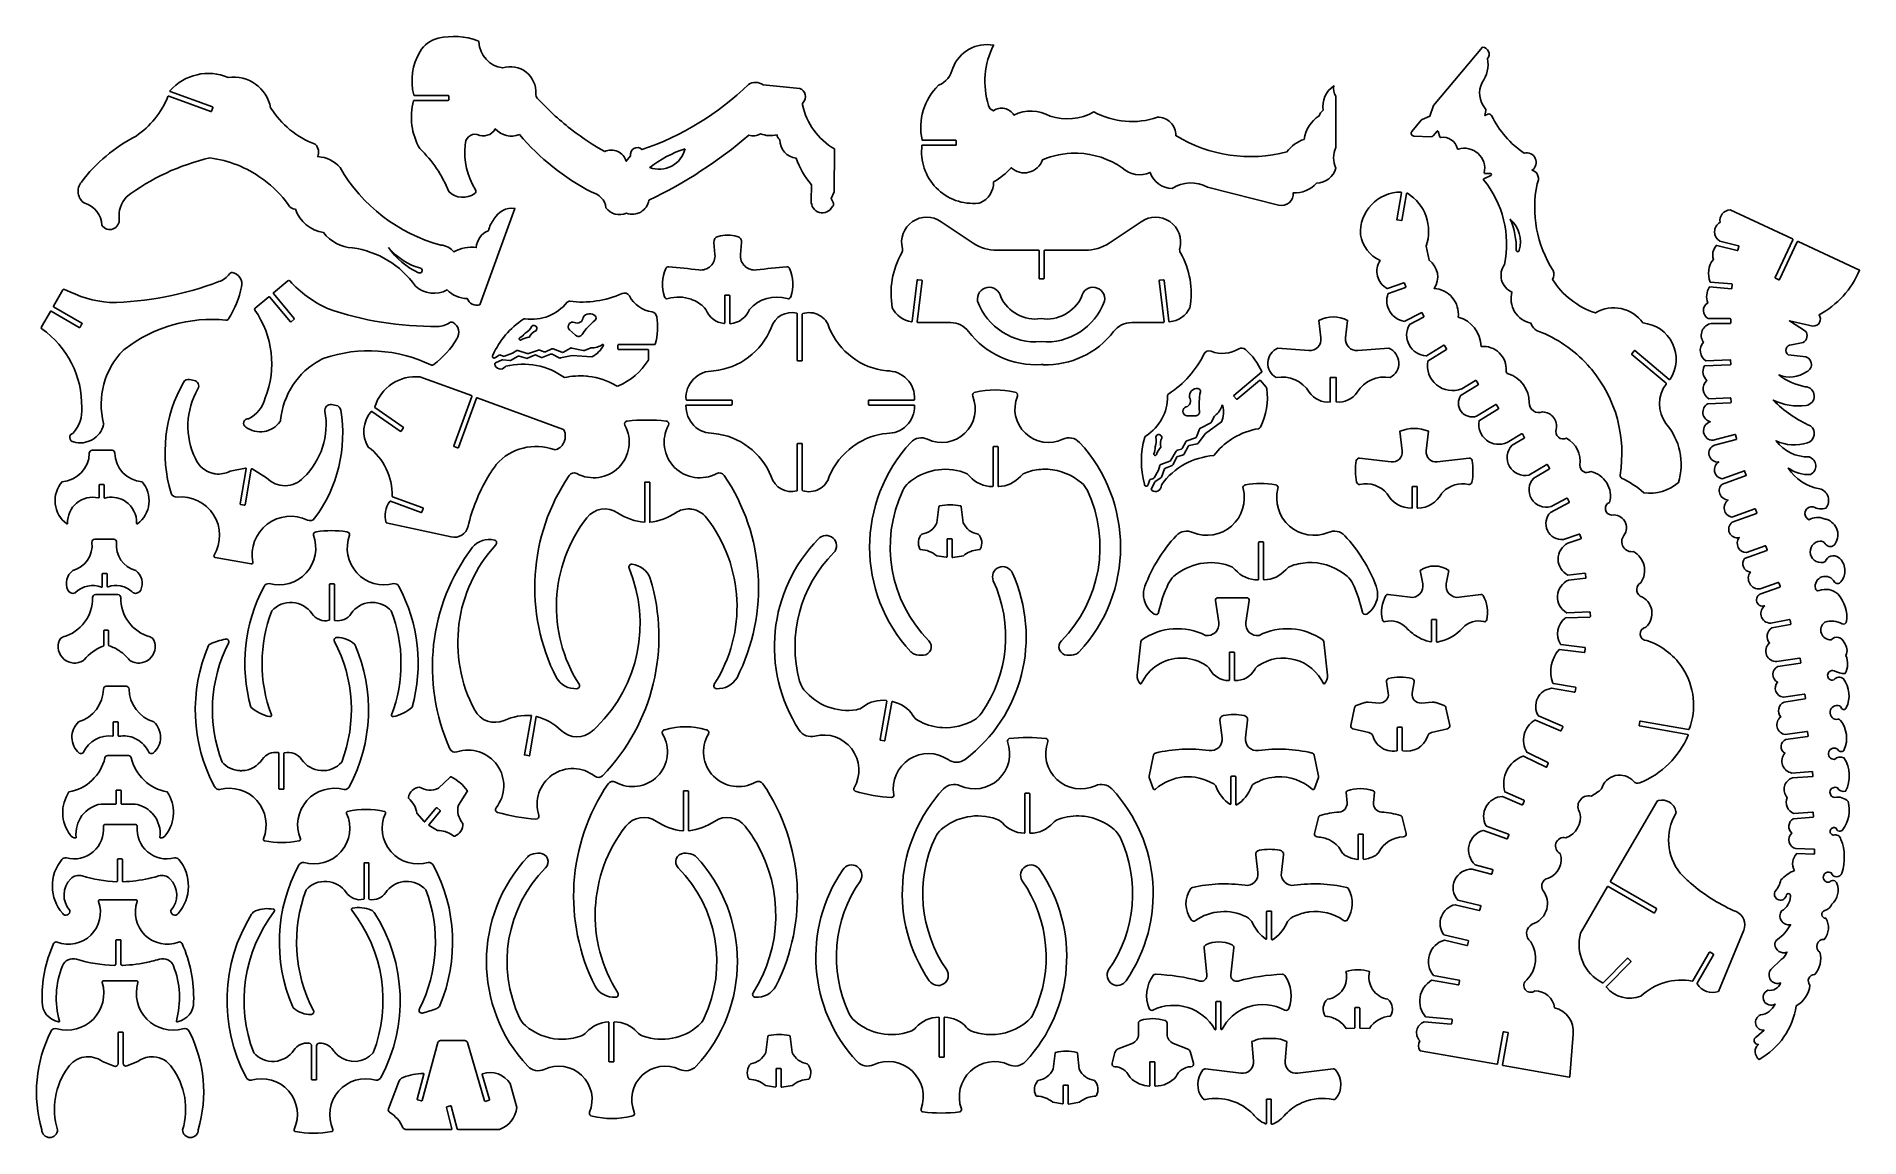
# Model space of a CAD drawing. Extents: x 0 to 551, y 0 to 333.
import ezdxf

# ---------------------------------------------------------------- set-up
doc = ezdxf.new("R2010")
doc.units = 0
doc.layers.add('DEFAULT_LAYER', color=1, linetype='CONTINUOUS')
doc.layers.add('WHITE', color=1, linetype='CONTINUOUS')

msp = doc.modelspace()

# ---------------------------------------------------------------- linework, layer by layer
at = {"layer": 'DEFAULT_LAYER'}
msp.add_lwpolyline([(522.87, 160.87, -0.131945), (521.88, 160.78, -0.207851), (520.61, 161.62, -0.207851), (520.36, 163.13, -0.207851), (521.28, 164.34), (527.36, 166.51, 0.414213), (527.47, 166.74), (527.07, 167.83, 0.414213), (526.85, 167.94), (521.41, 165.99, -0.298768), (518.26, 167.55, -0.298768), (518.44, 171.06, -0.270168), (516.37, 172.59, -0.270168), (516.68, 175.15), (523.41, 177.59, 0.414214), (523.51, 177.81), (523.11, 178.9, 0.414214), (522.89, 179.01), (517.27, 176.97, -0.287446), (514.77, 178.53, -0.287446), (515.07, 181.46, -0.356187), (512.12, 182.92, -0.356187), (512.96, 186.11), (520.3, 188.76, 0.414213), (520.4, 188.99), (520.01, 190.08, 0.414213), (519.79, 190.19), (512.82, 187.66, -0.297871), (510.58, 189.89, -0.297871), (511.73, 192.84, -0.311865), (509.19, 194.67, -0.311865), (510, 197.69), (517.19, 200.27), (516.68, 201.69), (509.91, 199.26, -0.312669), (507.63, 201.46, -0.312669), (508.88, 204.36, -0.378365), (505.99, 206.34, -0.378365), (507.59, 209.46), (514.17, 211.2, 0.414213), (514.29, 211.41), (513.99, 212.54, 0.414213), (513.78, 212.66), (507.21, 210.92, -0.374098), (504.32, 213.32, -0.374098), (506.3, 216.51, -0.301881), (504.11, 219, -0.301881), (505.56, 221.97), (512.42, 222.28, 0.414213), (512.59, 222.46), (512.53, 223.62, 0.414213), (512.35, 223.79), (505.89, 223.5, -0.234955), (504.19, 226.11, -0.234955), (505.24, 229.03, -0.320481), (504.47, 233.29, -0.276984), (504.61, 233.39), (512.37, 233.77, 0.414214), (512.54, 233.95), (512.48, 235.12, 0.414214), (512.3, 235.28), (504.98, 234.92, -0.218415), (503.33, 237.57, -0.218415), (504.25, 240.55, -0.258316), (503.88, 244.08, -0.258316), (506.67, 246.26), (512.33, 246.23, 0.414214), (512.5, 246.4), (512.51, 247.57, 0.414213), (512.33, 247.74), (505.71, 247.78, -0.273219), (504.24, 250.08, -0.273219), (505.54, 252.48, -0.225791), (506.04, 257.29), (512.69, 256.74, 0.414213), (512.87, 256.9), (512.97, 258.06, 0.414213), (512.81, 258.25), (506.32, 258.79, -0.275385), (507.25, 265.61, -0.253604), (508.1, 269.8, -0.287261), (508.28, 269.85), (514.46, 268.3, 0.414213), (514.67, 268.43), (514.96, 269.56, 0.414213), (514.83, 269.77), (509.22, 271.18, -0.267295), (507.62, 274.03, -0.267295), (509.29, 276.85, -0.210846), (509.96, 279.4, -0.210846), (512.31, 280.62), (531.18, 271.82, -0.414214), (531.27, 271.59), (525.93, 260.15, 0.414213), (526.02, 259.92), (527.08, 259.43, 0.414214), (527.3, 259.51), (532.64, 270.95, -0.414214), (532.87, 271.03), (551.47, 262.36, -0.172535), (539.22, 248.87, -0.289471), (539.39, 246.58, -0.289471), (537.39, 245.45), (530.24, 247.04), (535.12, 243.97, -0.210416), (535.56, 242.08, -0.210416), (534.46, 240.48), (530.86, 239.79, 0.330413), (529.27, 238.61, 0.330413), (529.93, 236.74), (534.42, 236.23, -0.366468), (536.87, 234.36, -0.366468), (535.44, 231.64, -0.24855), (527.09, 230.67, 0.121357), (535.03, 227.13, -0.388161), (537.76, 224.42, -0.388161), (535.3, 221.46, -0.153389), (525.38, 223.08, 0.099169), (536.67, 215.28, -0.279177), (537.74, 212.42, -0.279177), (535.7, 210.15, -0.195905), (526.25, 210.77, 0.242532), (536.19, 205.87, -0.310948), (538.23, 203.35, -0.310948), (536.6, 200.54, -0.174883), (529.91, 202.53, 0.21519), (539.42, 196.25, -0.255653), (541.96, 193.85, -0.255653), (541.31, 190.41, -0.211111), (537.45, 190.76, 0.384862), (535.06, 189.4, 0.384862), (536.17, 186.89, -0.238418), (540.75, 187.17), (540.83, 187.14), (540.91, 187.11), (540.99, 187.1), (541.08, 187.08), (541.25, 187.05), (541.34, 187.04), (541.42, 187.02, -0.253331), (544.72, 183.71, -0.253331), (543.75, 179.14, -0.203973), (542.33, 178.82, -0.203973), (541.11, 179.62, 0.272999), (539.53, 180.39, 0.220726), (537.16, 179.05, 0.220726), (536.65, 176.37, 0.220726), (538.37, 174.26, 0.220726), (541.1, 174.2, -0.241168), (542.79, 175.88, -0.241168), (545.15, 175.48, -0.201812), (547.04, 171.9, -0.201812), (545.8, 168.05, -0.216911), (544.83, 167.6, -0.216911), (543.85, 168.04, 0.378262), (540.11, 169.6, 0.378262), (538.1, 166.09, 0.221316), (538.53, 165.5, 0.221316), (539.26, 165.46, -0.286581), (544.87, 164.42, -0.2294), (547.51, 156.05, -0.243155), (547.04, 155.4, -0.243155), (546.25, 155.41, 0.198673), (541, 155.89, 0.337608), (539.93, 152.52, 0.337608), (542.9, 150.6, -0.272257), (545.1, 151.29, -0.272257), (546.78, 149.71, -0.301798), (547.34, 145.77, -0.240923), (547.1, 140.37, -0.123462), (543.75, 141.18, 0.241608), (542.44, 141.01, 0.241608), (541.8, 139.85, 0.241608), (542.38, 138.66, 0.241608), (543.68, 138.43, -0.210146), (545.09, 139.25, -0.210146), (546.64, 138.76, -0.274501), (547.45, 129.95, -0.314429), (546.66, 129.47, -0.314429), (545.92, 130.04, 0.232246), (545.4, 130.6, 0.231263), (543.55, 130.43, 0.231263), (542.54, 128.86, 0.231263), (543.16, 127.1, 0.231263), (544.92, 126.51, -0.266591), (545.72, 126.18, -0.271118), (546.87, 117.36, -0.28618), (545.9, 116.75, -0.28618), (544.92, 117.35, 0.253349), (543.36, 117.75, 0.253349), (542.16, 116.66, 0.253349), (542.42, 115.06, 0.253349), (543.9, 114.4, -0.269541), (546.75, 114.9, -0.269727), (547.27, 104.75, -0.347463), (544.78, 105.79, 0.224056), (543.46, 105.83, 0.224056), (542.59, 104.84, 0.224056), (542.81, 103.54, 0.224056), (543.95, 102.87, -0.261953), (548.01, 101.66, -0.23216), (546.4, 93.18, -0.310562), (545.26, 92.68, -0.310562), (544.38, 93.57, 0.225104), (543.39, 93.7, 0.225104), (542.66, 93.03, 0.225104), (542.73, 92.03, 0.225104), (543.53, 91.45, -0.212411), (544.98, 91.34, -0.212411), (545.86, 90.18, -0.170534), (546.14, 80.02, -0.317791), (544.52, 78.88, -0.317791), (542.9, 80.04, 0.251617), (541.45, 80.17, 0.251617), (540.53, 79.04, 0.251617), (540.97, 77.64, 0.251617), (542.38, 77.24, -0.288896), (543.62, 77.73, -0.288896), (544.59, 76.82, -0.324985), (543.1, 70.63, -0.229392), (540.96, 68.69, 0.374248), (540.07, 67.38, 0.374248), (541.25, 66.31, -0.322638), (540.8, 59.95, 0.345217), (538.63, 58.5, 0.345217), (539.51, 56.05, -0.246371), (537.94, 49.27, 0.30449), (536.14, 48.19, 0.30449), (536.46, 46.11, -0.237402), (532.29, 39.8, -0.23057), (521.11, 23.62, -0.226169), (519.9, 25.83, -0.226169), (520.86, 28.15, -0.368), (519.61, 29.1, -0.368), (520.34, 30.48), (522.6, 32.43, -0.362462), (520.08, 34.3, -0.362462), (521.47, 37.11, 0.27031), (525.92, 40.38, -0.206526), (524.06, 40.12, -0.206526), (522.6, 41.3, -0.206526), (522.45, 43.17, -0.206526), (523.71, 44.56, 0.372698), (527.61, 46.76, -0.339893), (524.57, 47.68, -0.339893), (524.68, 50.85), (527.75, 53.83, 0.173813), (529.49, 56.08, -0.238052), (527.1, 56.31, -0.238052), (525.87, 58.37, -0.267751), (526.62, 59.92, 0.123784), (530.59, 64.38, -0.308254), (527.83, 65.55, -0.308254), (527.91, 68.54, 0.261134), (530.57, 72.97, 0.404573), (530.17, 73.77, 0.404573), (529.35, 73.4, -0.213561), (528.56, 72.13, -0.213561), (527.09, 71.87, -0.213561), (525.91, 72.79, -0.213561), (525.82, 74.29, 0.127697), (527.69, 77.95, -0.099667), (531.75, 80.78, -0.341503), (532.48, 85.88), (537.64, 85.75, 0.414214), (537.81, 85.92), (537.84, 87.08, 0.414213), (537.68, 87.26), (532.25, 87.4, -0.282789), (530.19, 89.34, -0.282789), (530.98, 92.06, -0.23516), (530.11, 94.36, -0.23516), (531.43, 96.44), (537.4, 96.91, 0.414214), (537.56, 97.1), (537.46, 98.26, 0.414214), (537.28, 98.42), (531.64, 97.97, -0.412354), (529.55, 102.88, -0.25238), (528.77, 106.25, -0.25238), (531.15, 108.76), (537.34, 109.21), (537.23, 110.72), (531.04, 110.27, -0.27389), (528.19, 112.64, -0.27389), (528.91, 116.28, -0.29279), (527.73, 118.44, -0.29279), (529.2, 120.4), (535.78, 121.36, 0.414213), (535.93, 121.55), (535.76, 122.71, 0.414213), (535.56, 122.85), (528.98, 121.9, -0.299785), (526.55, 124.12, -0.299785), (527.63, 127.22, -0.238345), (527.02, 129.72, -0.238345), (528.67, 131.7), (534.95, 132.67, 0.414213), (535.1, 132.87), (534.92, 134.02, 0.414214), (534.72, 134.16), (528.43, 133.19, -0.287102), (526.14, 134.94, -0.287102), (526.7, 137.77, -0.286592), (525.24, 140.14, -0.286592), (526.73, 142.49), (533.57, 143.51, 0.414214), (533.72, 143.71), (533.55, 144.86, 0.414213), (533.35, 145.01), (526.5, 143.98, -0.324803), (523.34, 145.96, -0.324803), (524.24, 149.59, -0.218508), (523.53, 152.02, -0.218508), (524.91, 154.14), (530.53, 155.2, 0.414214), (530.67, 155.4), (530.46, 156.55, 0.414214), (530.25, 156.68), (524.63, 155.62, -0.363538), (521.69, 157.85, -0.309062), (522.87, 160.87)], format="xyb", close=True, dxfattribs=at)
at = {"layer": 'WHITE'}
for points in [[(162.09, 304.72, 0.035068), (171.91, 298.23, -0.22179), (175.82, 298.3, -0.22179), (178.39, 295.34), (179.74, 296.94, -0.334085), (180.73, 299.19, -0.334085), (183.17, 298.86, 0.110758), (215.36, 318.53, -0.31038), (219.81, 318.45), (230.91, 317.37, -0.248908), (232.55, 315.52, -0.248908), (231.95, 313.13, 0.241856), (231.74, 312.36, 0.209992), (241.4, 299.06), (241.33, 286.03), (240.38, 284.08), (241.05, 282.69, -0.378399), (240.75, 281.59, -0.35905), (236.83, 279.86, -0.35905), (234.39, 283.38), (234.46, 288.2, -0.094867), (229.84, 296.24, -0.389043), (224.89, 301.84, -0.261477), (224.02, 303.31, -0.157638), (218.97, 303.65, -0.236299), (215.46, 303.21, -0.065183), (185.28, 283.52, -0.221701), (182.78, 279.97, -0.221701), (178.45, 279.61, -0.351512), (172.26, 281.27, 0.322138), (167.95, 285.94, -0.094902), (146.11, 303.38, -0.313897), (138.78, 305.09, -0.399582), (133.32, 303.42, 0.238781), (130.72, 302.74, 0.238781), (129.72, 300.24, 0.174421), (132.79, 286.72, -0.397346), (132.57, 285.56, -0.366577), (124.71, 286.16, 0.107684), (115.96, 299.14, -0.200534), (114.07, 313.61, -0.338347), (114.24, 313.74), (124.54, 313.74, 0.414214), (124.72, 313.91), (124.72, 315.08, 0.414214), (124.54, 315.25), (114.28, 315.25, -0.343893), (114.11, 315.38, -0.197698), (116.02, 328.5, -0.203787), (121.47, 332.51, -0.146534), (133.56, 331.79, -0.304725), (133.85, 331.4, 0.36783), (141.03, 323.57, -0.249295), (148.11, 322.3, -0.249295), (151.02, 315.72, 0.207303), (151.47, 314.42, 0.040817), (161.55, 305.14), (162.09, 304.72)], [(314.33, 297.77, 0.101859), (304.3, 295.77, -0.25514), (300.23, 291.98, -0.25514), (294.84, 293.36, -0.079643), (289.53, 289.05, -0.313027), (285.42, 282.77, -0.070104), (284.95, 282.65, -0.229401), (272.18, 287.26, -0.229401), (267.87, 300.15), (278.07, 300.15, 0.414213), (278.24, 300.32), (278.24, 301.49, 0.414214), (278.07, 301.66), (268.08, 301.66, -0.352129), (267.91, 301.79, -0.259919), (272.87, 318.29, 0.245095), (277.17, 323.53, -0.35953), (289.5, 330.45, 0.193802), (288, 312.21, 0.289639), (289.5, 310.6, -0.207918), (292.86, 311.29, -0.207918), (295.66, 309.31, -0.245302), (306.6, 308.99, 0.212348), (319.87, 310.26, 0.209223), (339.11, 308.62, -0.210383), (343.08, 307.08, -0.210383), (344.62, 303.11, 0.204299), (378.28, 298.14, -0.167954), (383.46, 301.93, -0.227687), (388.06, 309.04, -0.212122), (389.22, 310.74, -0.301473), (392.49, 318.09, 0.219422), (393.09, 315.05), (393.09, 299.45, 0.229789), (393.09, 293.27, -0.331499), (387.23, 288.68, -0.229553), (380.17, 285.8, -0.243967), (378.92, 282.79, -0.243967), (375.74, 282.08), (354.2, 287.51, 0.272818), (343.54, 287.11, -0.320269), (336.9, 291.95, -0.309199), (328.45, 293.36, 0.142109), (315.02, 297.75), (314.67, 297.76), (314.33, 297.77)], [(469.93, 232.93, 0.115486), (455.31, 243.55, -0.285509), (452.05, 246.36, -0.20899), (447.14, 249.81, -0.20899), (446.34, 255.75, -0.227586), (443.21, 259.39, -0.227586), (444.09, 264.11, 0.224981), (437.76, 289.74, -0.231002), (437.73, 289.89, -0.231002), (437.82, 290), (439.93, 290.99, 0.307222), (440.11, 291.36, 0.307222), (439.84, 291.66), (438.12, 291.65, -0.228302), (437.98, 291.71, -0.228302), (437.95, 291.86, 0.270273), (436.08, 297.69, 0.270273), (430.09, 298.94, -0.211297), (429.95, 298.95, -0.211297), (429.87, 299.06, 0.396266), (424.67, 302.54, -0.376508), (424.48, 302.66), (423.96, 304.37, 0.275098), (423.83, 304.49, 0.275098), (423.66, 304.43), (422.49, 303.04, -0.232506), (421.79, 302.73), (416.66, 302.94, -0.285904), (415.9, 303.45, -0.285904), (416.03, 304.36), (418.87, 307.74, -0.116325), (419.18, 307.97), (421.53, 308.99), (422.6, 312.19), (437.39, 329.82, -0.291734), (439.25, 328.57, -0.291734), (438.91, 326.36, -0.211468), (437.29, 319.11, 0.301594), (438.21, 311.33, -0.218708), (438.4, 310.64), (438.16, 309.12), (439.02, 309.54, -0.413), (440.17, 309.14, 0.131413), (450.06, 297.76, -0.363972), (453.4, 296.2, -0.363972), (452.44, 292.64, -0.228643), (454.19, 290.92, -0.228643), (453.93, 288.47, 0.196282), (458.82, 262.26, -0.228684), (458.6, 259.59, 0.176384), (471.6, 249.45, -0.392376), (485.92, 246.4, -0.26477), (494.89, 240.23, -0.26477), (494.16, 229.37, -0.213657), (494.04, 229.29, -0.213657), (493.9, 229.33), (483.54, 238.03, 0.414214), (483.3, 238.01), (482.55, 237.11, 0.414213), (482.57, 236.87), (492.94, 228.17, -0.397154), (492.97, 227.93, 0.326894), (492.87, 215.96, -0.261637), (496.66, 198.1, -0.220266), (486.23, 195.04, 0.068871), (479.51, 199.47, -0.33494), (479.03, 200.4, 0.219015), (470.38, 232.4), (469.93, 232.93)], [(68.19, 290.14, 0.122467), (52.49, 296.32, 0.106576), (27.15, 284.49, 0.209552), (25.01, 277.91, -0.348626), (23.18, 274.84, -0.348626), (19.78, 275.94, 0.335833), (14.59, 282.6, -0.215144), (12.64, 285.59, -0.215144), (13.58, 289.04, -0.112196), (30.11, 302.91, 0.146509), (39.78, 314.88, -0.402619), (40, 314.97), (52.74, 310.34, 0.414212), (52.97, 310.44), (53.36, 311.53, 0.414214), (53.26, 311.76), (40.49, 316.4, -0.248235), (40.38, 316.52, -0.248235), (40.42, 316.68, -0.322173), (58.01, 320.66, -0.402181), (70.84, 311.49, 0.164532), (84.33, 300.47, -0.297721), (85.11, 296.71, -0.202516), (91.83, 293.42, 0.200075), (122.33, 269.97, -0.202155), (126.27, 267.92, -0.168805), (133.05, 269.19, -0.290936), (136.72, 274.31, -0.092842), (138.39, 277.84, -0.302265), (144.73, 281.08), (134.11, 251.89, -0.391308), (130.29, 253.8, -0.203158), (124.26, 256.38, -0.318334), (114.63, 257.56, 0.207732), (95.61, 269.13, -0.222514), (86.84, 273.74, -0.278336), (78.33, 280.84, -0.326763), (76.15, 282.28, 0.075443), (68.75, 289.73), (68.19, 290.14)], [(196.19, 299.11, 0.087136), (185.53, 293.42, 0.216196), (192.15, 293.85, 0.216196), (196.19, 299.11)], [(498.01, 141.91, -0.236698), (499.95, 123.52, -0.360998), (499.76, 123.42), (485.19, 125.98, 0.414213), (484.99, 125.84), (484.79, 124.69, 0.414213), (484.93, 124.49), (499.49, 121.93, -0.227837), (499.61, 121.84, -0.227837), (499.62, 121.69, -0.201088), (485.04, 107.32, -0.314274), (483.11, 107.77, 0.274008), (477.6, 109.49, 0.274008), (473.44, 105.47, -0.083865), (470.24, 103.29, 0.31197), (466.82, 101.9, 0.31197), (466.9, 98.21, -0.379985), (462.61, 90.7, 0.380057), (459.65, 89.04, 0.380057), (460.96, 85.9, -0.38938), (457.35, 78.45, 0.285524), (455.41, 76.63, 0.285524), (456.18, 74.08, -0.227841), (456.62, 68.42, -0.227841), (452.47, 64.54, 0.256997), (450.77, 62.01, 0.256997), (451.99, 59.21, -0.350239), (450.81, 47.68, 0.203342), (449.95, 46.32, 0.203342), (450.33, 44.76, 0.203342), (451.72, 43.95, 0.203342), (453.27, 44.38, -0.37512), (459.23, 39.26, -0.375227), (464.86, 31.27), (463.86, 18.46, -0.211529), (463.79, 18.33, -0.211529), (463.66, 18.3), (443.63, 21.83, -0.414213), (443.49, 22.03), (445.18, 31.61, 0.414213), (445.04, 31.81), (443.89, 32.02, 0.414213), (443.69, 31.88), (442, 22.29, -0.414213), (441.8, 22.15), (418.59, 26.25, -0.324795), (418.46, 29.25, -0.254672), (417.56, 32.49, -0.254672), (419.8, 35), (427.91, 34.31, 0.414213), (428.1, 34.47), (428.2, 35.63, 0.414213), (428.04, 35.82), (420.22, 36.48, -0.222094), (418.53, 42.44, -0.222094), (422.02, 47.57), (430.04, 46.16, 0.414214), (430.24, 46.3), (430.44, 47.45, 0.414214), (430.3, 47.65), (422.6, 49, -0.252001), (421.36, 55.25, -0.252001), (425.89, 59.74), (432.7, 58.1, 0.414214), (432.91, 58.23), (433.18, 59.37, 0.414213), (433.05, 59.58), (425.77, 61.32, -0.257848), (424.97, 66.83, -0.257848), (429.19, 70.44), (436.41, 68.72, 0.414214), (436.62, 68.85), (436.89, 69.98, 0.414213), (436.76, 70.19), (429.93, 71.82, -0.297906), (429.04, 77.93, -0.297906), (434.28, 81.2), (440.07, 79.64, 0.414213), (440.28, 79.76), (440.58, 80.89, 0.414213), (440.46, 81.1), (435.17, 82.53, -0.271142), (433.36, 88.45, -0.271142), (437.64, 92.92, -0.158535), (437.75, 92.92), (444.78, 90.34, 0.414213), (445, 90.45), (445.4, 91.54, 0.414213), (445.3, 91.77), (438.58, 94.22, -0.182347), (438.49, 94.3, -0.257723), (438.52, 100.12, -0.257723), (443.46, 103.18), (449.36, 100.63, 0.414213), (449.58, 100.72), (450.05, 101.79, 0.414213), (449.96, 102.02), (444.16, 104.53, -0.39251), (449.72, 115.36, -0.203073), (449.86, 115.35), (456.64, 112.05, 0.213742), (456.78, 112.05, 0.213742), (456.88, 112.15), (457.27, 113.26, 0.381264), (457.18, 113.47), (450.85, 116.55, -0.202866), (450.01, 121.93, -0.202866), (453.28, 126.28, -0.237869), (453.44, 126.29), (461.02, 123.01, 0.414213), (461.25, 123.1), (461.71, 124.17, 0.414214), (461.62, 124.4), (454.32, 127.56, -0.255624), (454.04, 132.83, -0.255624), (458.33, 135.91), (465.24, 134.72, 0.414214), (465.44, 134.86), (465.64, 136.01, 0.414214), (465.5, 136.21), (458.86, 137.35, -0.265321), (458.73, 137.46, -0.277404), (460.56, 147.6, -0.247362), (460.71, 147.65), (468.19, 146.76, 0.414214), (468.38, 146.91), (468.52, 148.07, 0.414214), (468.37, 148.26), (461.11, 149.13, -0.232205), (460.98, 149.21, -0.377599), (462.45, 157.15, -0.158445), (462.55, 157.19), (469.89, 157.46, 0.414214), (470.06, 157.64), (470.02, 158.81, 0.414213), (469.84, 158.98), (462.91, 158.72, -0.146241), (462.82, 158.74, -0.27911), (460.12, 163.88, -0.27911), (463.43, 168.65), (468.54, 169.16, 0.414213), (468.7, 169.35), (468.58, 170.51, 0.414214), (468.39, 170.67), (463.28, 170.15, -0.281228), (460.29, 174.95, -0.281228), (463.2, 179.79), (467.12, 181.13, 0.414213), (467.22, 181.35), (466.85, 182.45, 0.414213), (466.63, 182.56), (461.88, 180.93, -0.317249), (457.05, 183.65, -0.317249), (458, 189.11), (463.6, 192.07, 0.414214), (463.67, 192.31), (463.12, 193.34, 0.414213), (462.89, 193.41), (458.14, 190.89, -0.336977), (452.25, 193.19, -0.336977), (452.9, 199.47), (457.65, 202.24, 0.414213), (457.71, 202.48), (457.12, 203.48, 0.414214), (456.89, 203.55), (451.47, 200.39, -0.330579), (445.58, 203.01, -0.330579), (446.38, 209.41), (450.01, 211.58, 0.414214), (450.07, 211.82), (449.48, 212.82, 0.414213), (449.24, 212.88), (444.89, 210.28, -0.28225), (438.63, 210.95, -0.28225), (436.39, 216.84, -0.213739), (436.47, 216.95), (442.22, 220.41, 0.414213), (442.27, 220.65), (441.67, 221.65, 0.414213), (441.44, 221.71), (435.63, 218.21, -0.324753), (430.96, 219.66, -0.324753), (430.89, 224.54, -0.102596), (430.94, 224.59), (436.09, 227.73, 0.414213), (436.15, 227.97), (435.54, 228.96, 0.414213), (435.3, 229.02), (431.13, 226.48, -0.272288), (423.54, 227.67, -0.272288), (420.89, 234.88, -0.213858), (420.97, 235), (426.48, 238.36, 0.414213), (426.54, 238.6), (425.93, 239.59, 0.414213), (425.69, 239.65), (420.51, 236.49, -0.152422), (420.41, 236.46, -0.259996), (415.23, 239.75, -0.259996), (415.3, 245.89, -0.142678), (415.37, 245.96), (419.59, 248.17, 0.414213), (419.66, 248.41), (419.12, 249.44, 0.414213), (418.89, 249.51), (413.91, 246.9, -0.16228), (413.8, 246.89, -0.22162), (409.38, 249.89, -0.22162), (408.83, 255.21, -0.229835), (408.94, 255.32), (414.1, 257.1, 0.414214), (414.21, 257.32), (413.83, 258.43, 0.414214), (413.61, 258.53), (408.69, 256.83, -0.20844), (408.56, 256.85, -0.213074), (405.63, 260.6, -0.213074), (406.47, 265.29, -0.245922), (400.47, 273.08, -0.206409), (403.84, 282.18, -0.206409), (412.77, 285.98, -0.221065), (412.9, 285.92, -0.221065), (412.94, 285.78), (411.5, 277.62), (412.99, 277.36), (414.43, 285.51, -0.248018), (414.53, 285.64, -0.248018), (414.69, 285.63, -0.355213), (420.34, 269.62), (421.24, 265.38, -0.410719), (422.79, 256.86, -0.205128), (428.29, 254.08, -0.205128), (430.07, 248.18, -0.334112), (436.99, 239.29, -0.219968), (442.5, 237.35, -0.219968), (444.58, 231.9, 0.346698), (445.19, 231.02, -0.329026), (451.54, 222.35, 0.252222), (452.8, 219.82, 0.252222), (455.6, 219.48, -0.226266), (458.9, 217.84, -0.226266), (459.7, 214.24, 0.303718), (460.36, 211.84, 0.303718), (462.83, 211.53, -0.313103), (466.87, 203.36, 0.274202), (467.94, 201.44, 0.274202), (470.14, 201.46, -0.204627), (475, 198.02, -0.204627), (475.88, 192.13, 0.365346), (474.6, 189.94, 0.365346), (476.55, 188.31, -0.303236), (480.44, 186.44, -0.303236), (480.2, 182.13, 0.313244), (479.98, 178.67, 0.313244), (483.13, 177.26, -0.208916), (486.28, 173.01, -0.208916), (485.31, 167.81, 0.26458), (484.08, 165.85, 0.26458), (485.14, 163.79, -0.258737), (488.6, 159.53, -0.258737), (486.82, 154.34, 0.398439), (485.09, 152.19, 0.398439), (487.14, 150.35, -0.163164), (497.62, 142.48), (497.82, 142.2), (498.01, 141.91)], [(303.9, 233.82, -0.250082), (281.95, 243.82, 0.232779), (276.48, 246.53), (266.58, 246.56, -0.213827), (266.46, 246.62, -0.213827), (266.41, 246.75), (267.88, 259.16, 0.414214), (267.72, 259.35), (266.56, 259.49, 0.414213), (266.37, 259.34), (264.91, 246.94, -0.415792), (264.72, 246.79, -0.257923), (258.89, 251.02, -0.177079), (261.76, 267.62, 0.195897), (261.94, 268.91, -0.313747), (264.97, 277.05, -0.313747), (273.65, 277.03), (283.35, 270.57, 0.148069), (290.54, 268.39), (303.12, 268.39, -0.414214), (303.29, 268.22), (303.29, 259.92, 0.414214), (303.47, 259.75), (304.63, 259.75, 0.414214), (304.81, 259.92), (304.81, 268.22, -0.414214), (304.98, 268.39), (317.26, 268.39, 0.148069), (324.45, 270.57), (334.15, 277.03, -0.313747), (342.83, 277.05, -0.313747), (345.86, 268.91, 0.195897), (346.03, 267.62, -0.177079), (348.91, 251.02, -0.269049), (342.77, 246.76, -0.403642), (342.58, 246.91), (341.12, 259.3, 0.414214), (340.93, 259.45), (339.77, 259.32, 0.414213), (339.62, 259.13), (341.08, 246.75, -0.213827), (341.04, 246.62, -0.213827), (340.91, 246.56), (331.31, 246.53, 0.232779), (325.84, 243.82, -0.242915), (304.59, 233.79), (304.42, 233.8), (304.24, 233.81), (304.07, 233.82), (303.98, 233.82), (303.9, 233.82)], [(447.65, 268.4, 0.207153), (447.76, 268.08, 0.207153), (448.07, 267.95, 0.207153), (448.39, 268.08, 0.207153), (448.5, 268.4, 0.292011), (445.82, 277.79, -0.105398), (447.65, 268.4)], [(198.06, 253.57, 0.163908), (191.07, 253.78, -0.406108), (190, 254.34, -0.185658), (190.38, 262.86, -0.318899), (191.24, 263.37, -0.01204), (200.41, 262.46, 0.227262), (203.95, 263.64, 0.227262), (205.24, 267.14), (204.91, 270.76, -0.368481), (206.2, 272.6, -0.126437), (212, 272.6, -0.368481), (213.29, 270.76), (212.96, 267.14, 0.227262), (214.25, 263.64, 0.227262), (217.79, 262.46, -0.01204), (226.96, 263.37, -0.3189), (227.82, 262.86, -0.185658), (228.2, 254.34, -0.406108), (227.13, 253.78, 0.295396), (215.69, 250.5, -0.289666), (209.89, 246.19, -0.208617), (209.76, 246.24, -0.208617), (209.71, 246.37), (209.71, 254.67, 0.414214), (209.53, 254.85), (208.37, 254.85, 0.414213), (208.19, 254.67), (208.19, 246.4, -0.214649), (208.13, 246.27, -0.214649), (208, 246.22, -0.27719), (202.51, 250.5, 0.109381), (198.7, 253.31), (198.39, 253.45), (198.06, 253.57)], [(106.5, 269.25, 0.158234), (116.29, 262.96, -0.414214), (116.62, 261.94, -0.414214), (115.6, 261.61, -0.141861), (106.5, 269.25)], [(26.3, 238.18, 0.264955), (20.32, 216.03, -0.129833), (20.32, 215.58, -0.41961), (11.2, 210.43, -0.35146), (10.07, 211.71, -0.35146), (11.07, 213.08, 0.212894), (13.68, 220.79, 0.250493), (1.63, 244.65, -0.388454), (1.5, 245.22), (4.2, 249.89, -0.414214), (4.43, 249.95), (12.95, 245.04, 0.414213), (13.18, 245.1), (13.77, 246.11, 0.414214), (13.7, 246.35), (5.19, 251.26, -0.414213), (5.13, 251.5), (7.96, 256.4, -0.401532), (8.53, 256.56, 0.097556), (22.1, 252.58, 0.086501), (55.19, 258.9, 0.15949), (58.38, 261.29, -0.28837), (59.23, 261.65, -0.210762), (61.56, 260.12, -0.210762), (62.01, 257.37, -0.093894), (58.13, 247.68, -0.282479), (57.32, 247.29, 0.190359), (26.85, 238.61), (26.71, 238.5), (26.57, 238.4), (26.43, 238.3), (26.36, 238.24), (26.3, 238.18)], [(85.86, 235.19, 0.249701), (73.85, 217.01, -0.129833), (73.69, 216.59, -0.41961), (63.36, 214.87, -0.35146), (62.74, 216.46, -0.35146), (64.15, 217.41, 0.212894), (69.23, 223.75, 0.250493), (66.07, 250.3, -0.388454), (66.15, 250.88), (70.28, 254.34, -0.414213), (70.52, 254.32), (76.84, 246.79, 0.414214), (77.08, 246.77), (77.97, 247.52, 0.414213), (78, 247.77), (71.68, 255.29, -0.414213), (71.7, 255.54), (76.03, 259.18, -0.401532), (76.63, 259.14, 0.097556), (88.02, 250.75, 0.086501), (121.27, 245.37, 0.15949), (125.09, 246.53, -0.28837), (126.01, 246.57, -0.210762), (127.68, 244.34, -0.210762), (127.16, 241.6, -0.093894), (120.2, 233.83, -0.282479), (119.3, 233.73, 0.194516), (87.04, 235.78, 0.006657), (86.49, 235.51), (86.17, 235.35), (85.86, 235.19)], [(166.36, 230.31, 0.07846), (159.71, 229.88, 0.220684), (142.03, 233.33, 0.172856), (141.79, 233.17, -0.296307), (139.96, 232.5, -0.296307), (138.61, 233.9, -0.356075), (138.87, 234.38), (140.85, 235.21, -0.127039), (141.06, 235.24), (143.15, 235.01, 0.154589), (143.4, 235.06), (145.71, 236.33, -0.204981), (146.05, 236.36), (148.12, 235.71, 0.184226), (148.55, 235.74), (150.67, 236.69, -0.225327), (151.19, 236.68), (152.51, 236.02, 0.212263), (153, 236), (155.48, 236.97, -0.212263), (155.97, 236.95), (158.13, 235.86, 0.168484), (158.53, 235.81), (162.08, 236.55), (168.04, 236.16, 0.159681), (171.51, 239.66, 0.342585), (171.47, 239.87, 0.342585), (171.26, 239.88, -0.163297), (167.78, 238.88, 0.105142), (167.53, 238.83), (165.73, 238.12, -0.149208), (165.38, 238.09), (161.99, 238.83, 0.180602), (161.57, 238.77), (159.42, 237.59, -0.220084), (158.91, 237.56), (156.33, 238.55, 0.200116), (155.87, 238.54), (153.97, 237.69, -0.209942), (153.49, 237.68), (152.29, 238.2, 0.186351), (151.85, 238.21), (148.84, 237.17, -0.164924), (148.45, 237.17), (145.65, 238.1, 0.231443), (145.28, 238.05), (144.03, 237.22), (141.59, 236.33, -0.18474), (141.28, 236.34), (140.36, 236.71, 0.24172), (139.96, 236.67), (138.85, 235.96, -0.414214), (138.09, 235.95, -0.414214), (138.08, 236.71, -0.141612), (147.28, 247.53, -0.181922), (147.88, 247.66, 0.260734), (160.55, 252.65, -0.257919), (161.32, 252.96, 0.137135), (177.13, 255.31, -0.38905), (179.35, 254.57, 0.229148), (186.23, 249.73, -0.32375), (187.66, 248.29, -0.107863), (187.17, 240.02, -0.336023), (187, 239.89), (176.07, 239.89, 0.414214), (175.9, 239.72), (175.9, 238.55, 0.414214), (176.07, 238.38), (184.96, 238.38, -0.414214), (185.13, 238.2), (185.13, 235.53, -0.139085), (185, 235.07, -0.155391), (176.05, 227.39, -0.237814), (175.28, 227.44, 0.102652), (167.05, 230.24), (166.71, 230.28), (166.36, 230.31)], [(291.67, 254.28, 0.325583), (303.9, 247.71, 0.325583), (316.12, 254.28, -0.414214), (320.23, 257.15, -0.414214), (323.09, 253.04, -0.339917), (303.9, 240.75, -0.339917), (284.7, 253.04, -0.414214), (287.57, 257.15, -0.414214), (291.67, 254.28)], [(162.71, 246.54, 0.336018), (161.18, 246.21), (161.14, 246.15, 0.407146), (161.25, 244.34), (163.09, 242.69, 0.218386), (164.13, 242.36, 0.218386), (165.04, 242.94, -0.077983), (168.98, 247.25, 0.211514), (169.3, 247.87, 0.211514), (169.05, 248.53, 0.233597), (167.12, 249.21, 0.233597), (165.4, 248.09, -0.244122), (164.46, 246.62, -0.244122), (162.71, 246.54)], [(246.95, 209.05, 0.139365), (239.83, 199.93, -0.201854), (236.7, 196.11, -0.201854), (231.78, 195.67, -0.325909), (231.66, 195.84), (231.66, 209.81, 0.414214), (231.48, 209.98), (230.32, 209.98, 0.414214), (230.14, 209.81), (230.14, 195.75, -0.340033), (230.02, 195.58, -0.405968), (222.27, 199.93, 0.276584), (204.91, 213.01, -0.207031), (198.88, 215.37, -0.207031), (196.47, 221.38, -0.406373), (196.65, 221.55), (210.27, 221.55, 0.414213), (210.44, 221.72), (210.44, 222.88, 0.414214), (210.27, 223.06), (196.66, 223.06, -0.395357), (196.49, 223.22, -0.211984), (198.78, 229.42, -0.211984), (204.91, 231.89, 0.276584), (222.27, 244.98, -0.405968), (230.02, 249.32, -0.340033), (230.14, 249.16), (230.14, 235.09, 0.414214), (230.32, 234.92), (231.48, 234.92, 0.414213), (231.66, 235.09), (231.66, 249.07, -0.325909), (231.78, 249.23, -0.201854), (236.7, 248.8, -0.201854), (239.83, 244.98, 0.276584), (257.19, 231.89, -0.211984), (263.33, 229.42, -0.211984), (265.62, 223.22, -0.395357), (265.44, 223.06), (251.84, 223.06, 0.414214), (251.67, 222.88), (251.67, 221.72, 0.414214), (251.84, 221.55), (265.46, 221.55, -0.406373), (265.63, 221.38, -0.207031), (263.22, 215.37, -0.207031), (257.19, 213.01, 0.123801), (247.51, 209.45), (247.23, 209.25), (246.95, 209.05)], [(375.03, 229.89, -0.287334), (372.47, 234.47, -0.287334), (375.48, 238.77), (384.86, 238.04, 0.223823), (387.62, 239.08, 0.223823), (388.56, 241.87), (387.96, 247.18, -0.245633), (396.6, 247.18), (396, 241.87, 0.223823), (396.95, 239.08, 0.223823), (399.7, 238.04), (409.08, 238.77, -0.287334), (412.09, 234.47, -0.287334), (409.53, 229.89, 0.309391), (399.55, 225.47, -0.273168), (393.19, 222.52), (393.19, 229.9), (391.37, 229.9), (391.37, 222.52, -0.273168), (385.01, 225.47, 0.309391), (375.03, 229.89)], [(146.18, 241.92, 0.414214), (146.08, 241.37, 0.414214), (146.63, 241.27, -0.104938), (149.07, 242.07, -0.217582), (151.07, 244.02, 0.414214), (151.16, 245.34, 0.414214), (149.84, 245.43, -0.169287), (147.82, 243.32, -0.115329), (146.18, 241.92)], [(361.54, 211.29, 0.086792), (356.14, 206.29, 0.220684), (340.38, 197.57, 0.172856), (340.29, 197.29, -0.296307), (339.32, 195.61, -0.296307), (337.39, 195.81, -0.356075), (337.27, 196.34), (338.26, 198.25, -0.127039), (338.41, 198.41), (340.15, 199.57, 0.154589), (340.32, 199.78), (341.27, 202.24, -0.204981), (341.51, 202.48), (343.51, 203.31, 0.184226), (343.82, 203.6), (344.83, 205.7, -0.225327), (345.24, 206.02), (346.67, 206.37, 0.212263), (347.06, 206.66), (348.34, 209, -0.212264), (348.73, 209.3), (351.08, 209.86, 0.168484), (351.42, 210.08), (353.67, 212.92), (358.48, 216.46, 0.159681), (358.89, 221.37, 0.342585), (358.72, 221.51, 0.342585), (358.56, 221.38, -0.163297), (356.54, 218.37, 0.105142), (356.37, 218.18), (355.45, 216.47, -0.149208), (355.2, 216.22), (352.13, 214.62, 0.180602), (351.85, 214.3), (350.95, 212.01, -0.220083), (350.59, 211.66), (347.97, 210.76, 0.200116), (347.63, 210.46), (346.72, 208.59, -0.209942), (346.35, 208.27), (345.11, 207.89, 0.186351), (344.76, 207.63), (343.12, 204.89, -0.164924), (342.83, 204.64), (340.08, 203.56, 0.231443), (339.83, 203.28), (339.41, 201.84), (338.11, 199.59, -0.18474), (337.87, 199.39), (336.92, 199.08, 0.24172), (336.64, 198.8), (336.25, 197.55, -0.414214), (335.68, 197.05, -0.414214), (335.18, 197.62, -0.141612), (335.27, 211.82, -0.181922), (335.64, 212.31, 0.260734), (342.14, 224.27, -0.257919), (342.54, 225.01, 0.137135), (353.13, 236.97, -0.38905), (355.31, 237.83, 0.229148), (363.7, 238.54, -0.32375), (365.71, 238.36, -0.107863), (370.66, 231.71, -0.336024), (370.61, 231.5), (362.23, 224.48, 0.414213), (362.21, 224.23), (362.96, 223.34, 0.414213), (363.21, 223.32), (370.01, 229.03, -0.414213), (370.26, 229.01), (371.98, 226.96, -0.139086), (372.17, 226.53, -0.155391), (370.26, 214.89, -0.237813), (369.63, 214.43, 0.094273), (362.13, 211.66), (361.84, 211.48), (361.54, 211.29)], [(54.11, 200.76, 0.153388), (58.56, 201.56), (63.28, 202.53, -0.248549), (63.43, 202.48, -0.248549), (63.48, 202.33), (61.6, 191.69, 0.414214), (61.74, 191.48), (62.89, 191.28, 0.414213), (63.09, 191.42), (64.99, 202.18, -0.248549), (65.09, 202.31, -0.248549), (65.25, 202.3), (69.63, 199.6, 0.210459), (75.2, 197.15, 0.210459), (80.77, 199.61, 0.250672), (87.27, 219.7, -0.245174), (87.75, 221.23, -0.245174), (89.27, 221.71), (90.65, 221.47, -0.317568), (92.05, 220.05, -0.204488), (84.14, 187.31, -0.359201), (82, 186.78, 0.283352), (69.8, 185.52, 0.283352), (65.45, 174.06, -0.246613), (65.33, 173.67, -0.246613), (64.95, 173.55), (54.05, 175.47, -0.246613), (53.73, 175.72, -0.246613), (53.75, 176.12, 0.283352), (53.58, 188.38, 0.283352), (42.55, 193.74, -0.359201), (40.72, 194.96, -0.204488), (44.48, 228.44, -0.317568), (46.29, 229.29), (47.66, 229.05, -0.245174), (48.93, 228.08, -0.245174), (48.86, 226.48, 0.250672), (48.1, 205.37, 0.244432), (53.42, 200.88), (53.59, 200.85), (53.76, 200.82), (53.93, 200.79), (54.11, 200.76)], [(136.52, 199.71, 0.076398), (130.57, 184.91, -0.410361), (125.44, 181.68), (105.83, 185.99, -0.249809), (106.89, 192.4, -0.32762), (107.09, 192.46), (116.38, 189.08, 0.414213), (116.6, 189.18), (117, 190.28, 0.414213), (116.89, 190.5), (107.7, 193.84, -0.322016), (107.59, 194.01, 0.242517), (100.38, 208.88, -0.328494), (101.25, 219.58, -0.383253), (101.48, 219.61), (110.05, 213.63, 0.414213), (110.29, 213.67), (110.96, 214.63, 0.414213), (110.91, 214.87), (102.4, 220.81, -0.325565), (102.34, 221, -0.356588), (115.98, 230.1), (131.56, 224.43, -0.414213), (131.66, 224.21), (126.21, 209.26, 0.414214), (126.32, 209.03), (127.41, 208.63, 0.414213), (127.64, 208.74), (133.08, 223.69, -0.415078), (133.3, 223.8), (159.12, 214.32, -0.203186), (159.61, 213.85, -0.203925), (159.66, 210.47, -0.203925), (157.25, 208.09, -0.182858), (156.64, 208.08, 0.305405), (139.1, 203.64, 0.0191), (136.88, 200.3), (136.52, 199.71)], [(304.45, 202.14, 0.075214), (299.44, 201.21, 0.127787), (297.64, 200, -0.204819), (291.07, 196.92, -0.20344), (290.94, 196.97, -0.20344), (290.89, 197.09), (290.89, 208.84, 0.414214), (290.72, 209.01), (289.55, 209.01, 0.414214), (289.38, 208.84), (289.38, 197.09, -0.414623), (289.2, 196.91, -0.213539), (282.33, 200, 0.127787), (280.52, 201.21, 0.268069), (263.8, 198, 0.105221), (262.06, 195.71, 0.314636), (269.92, 150.29, -0.293273), (270.51, 147.55, -0.293273), (268.26, 145.88, -0.102351), (265.57, 146.24, -0.12098), (264.53, 146.92, -0.393787), (264.5, 210.29, -0.327288), (269.52, 211.25, 0.310076), (280.83, 213.04, 0.310076), (283.22, 224.24, -0.250191), (283.3, 225.05, -0.250191), (284.02, 225.44, -0.115616), (295.94, 225.44, -0.250191), (296.66, 225.05, -0.250191), (296.74, 224.24, 0.310076), (299.14, 213.04, 0.310076), (310.45, 211.25, -0.327288), (315.47, 210.29, -0.393787), (315.43, 146.92, -0.12098), (314.4, 146.24, -0.102351), (311.7, 145.88, -0.293273), (309.46, 147.55, -0.293273), (310.04, 150.29, 0.314636), (317.9, 195.71, 0.105221), (316.16, 198, 0.166114), (305.96, 202.13), (305.58, 202.14), (305.21, 202.15), (304.83, 202.15), (304.45, 202.14)], [(347.73, 220.99, 0.244122), (349.01, 222.17, 0.244122), (348.79, 223.9, -0.233597), (349.38, 225.86, -0.233597), (351.31, 226.59, -0.211514), (351.92, 226.24, -0.211514), (352.07, 225.56, 0.077983), (351.83, 219.72, -0.218387), (351.49, 218.69, -0.218387), (350.5, 218.28), (348.02, 218.36, -0.407146), (346.77, 219.67), (346.77, 219.75, -0.336018), (347.73, 220.99)], [(197.54, 190.15, 0.160534), (193.37, 188.98, -0.12158), (185.5, 186.13), (185.5, 198.23), (183.99, 198.23), (183.99, 186.1, -0.125994), (175.81, 188.98, 0.393206), (166.51, 187.49, 0.317767), (164.14, 137.1, -0.266495), (164.18, 136.24, -0.266495), (163.46, 135.77, -0.280314), (157.27, 139.08, -0.272876), (161.16, 200.31, -0.384869), (163.41, 200.86, 0.331296), (176.15, 202.72, 0.331296), (178.02, 215.45, -0.249911), (178.02, 216.26, -0.249911), (178.69, 216.72, -0.052638), (190.49, 216.72, -0.249911), (191.16, 216.26, -0.249911), (191.16, 215.45, 0.331296), (193.04, 202.72, 0.331296), (205.77, 200.86, -0.384869), (208.02, 200.31, -0.272876), (211.91, 139.08, -0.280314), (205.73, 135.77, -0.266495), (205.01, 136.24, -0.266495), (205.05, 137.1, 0.317767), (202.67, 187.49, 0.192778), (198.23, 190.08), (198.06, 190.1), (197.89, 190.12), (197.72, 190.14), (197.54, 190.15)], [(338.03, 206.82, 0.414214), (338.31, 206.33, 0.414214), (338.79, 206.61, -0.104938), (340.15, 208.79, -0.217582), (340.43, 211.57, 0.414214), (339.65, 212.64, 0.414214), (338.58, 211.86, -0.169287), (338.39, 208.95, -0.115329), (338.03, 206.82)], [(424.97, 194.76, -0.27372), (417.85, 190.38, -0.419431), (417.68, 190.55), (417.68, 196.78, 0.414214), (417.5, 196.96), (416.34, 196.96, 0.414213), (416.16, 196.78), (416.16, 190.55, -0.408411), (416, 190.38, -0.28386), (408.57, 194.76, 0.28018), (400.36, 197.57, -0.202733), (399.7, 197.7, -0.202733), (399.33, 198.26, -0.087242), (399.24, 204.79, -0.401466), (400.2, 205.51), (409.79, 204.38, 0.229744), (412.29, 205.24, 0.229744), (413.15, 207.74), (412.45, 213.65, -0.198449), (421.09, 213.65), (420.39, 207.74, 0.229744), (421.25, 205.24, 0.229744), (423.75, 204.38), (433.34, 205.51, -0.401466), (434.3, 204.79, -0.087242), (434.21, 198.26, -0.202733), (433.84, 197.7, -0.202733), (433.18, 197.57, 0.257972), (425.44, 195.27), (425.31, 195.15), (425.19, 195.03), (425.12, 194.97), (425.07, 194.9), (425.02, 194.84), (424.97, 194.76)], [(26.34, 192.76, 0.194183), (20.68, 193.44, -0.233595), (20.53, 193.47, -0.233595), (20.46, 193.61), (20.46, 197.37, 0.414214), (20.29, 197.54), (19.12, 197.54, 0.414214), (18.95, 197.37), (18.95, 193.68, -0.228326), (18.88, 193.55, -0.228326), (18.73, 193.51, 0.233774), (12.16, 191.94, 0.233774), (9.42, 185.77, -0.289646), (9.33, 185.61, -0.289646), (9.14, 185.62, -0.207636), (5.68, 191.7, -0.207636), (7.75, 198.37, 0.387784), (15.99, 207.03, -0.40828), (16.85, 207.88), (22.86, 207.88, -0.40828), (23.72, 207.03, 0.387784), (31.95, 198.37, -0.207636), (34.02, 191.7, -0.207636), (30.56, 185.62, -0.289646), (30.38, 185.61, -0.289646), (30.29, 185.77, 0.260382), (26.93, 192.4), (26.79, 192.5), (26.64, 192.59), (26.49, 192.68), (26.34, 192.76)], [(385.23, 173.92, 0.082423), (379.73, 172.98, 0.127787), (377.93, 171.77, -0.204819), (371.36, 168.69, -0.20344), (371.23, 168.74, -0.20344), (371.18, 168.86), (371.18, 180, 0.414214), (371.01, 180.18), (369.84, 180.18, 0.414213), (369.67, 180), (369.67, 168.85, -0.414647), (369.49, 168.68, -0.21345), (362.62, 171.77, 0.127787), (360.81, 172.97, 0.268069), (344.09, 169.77, 0.105221), (342.36, 167.47, 0.056466), (339.46, 158.88, -0.248893), (338.94, 158.26, -0.248893), (338.13, 158.35, -0.10146), (335.97, 160.56, -0.237468), (335.3, 166.74, -0.097828), (344.78, 182.06, -0.327288), (349.8, 183.02, 0.284261), (361.51, 184.98, 0.284261), (364.98, 196.33, -0.219222), (365.11, 197.04, -0.219222), (365.73, 197.41, -0.101879), (374.8, 197.41, -0.219639), (375.43, 197.04, -0.219639), (375.55, 196.33, 0.285159), (379.02, 184.96, 0.285159), (390.74, 183.02, -0.327288), (395.76, 182.06, -0.097828), (405.25, 166.75, -0.237468), (404.58, 160.57, -0.10146), (402.42, 158.36, -0.248893), (401.61, 158.27, -0.248893), (401.09, 158.89, 0.056466), (398.19, 167.48, 0.105221), (396.45, 169.77, 0.171158), (385.92, 173.91), (385.57, 173.92), (385.23, 173.92)], [(282.35, 177.18, 0.070175), (280.42, 175.98), (277.17, 175.44, -0.220627), (277.03, 175.48, -0.220627), (276.97, 175.61), (276.97, 180.98, 0.414214), (276.8, 181.15), (275.63, 181.15, 0.414214), (275.46, 180.98), (275.46, 175.76, -0.220627), (275.37, 175.57, -0.220627), (275.16, 175.51), (272.31, 175.98, 0.164876), (267.44, 177.86, -0.268029), (267.22, 178, -0.317329), (267.82, 182.56, 0.255546), (272.4, 185.96), (272.99, 190.83, -0.314126), (273.19, 191.05, -0.116399), (279.54, 191.05, -0.314125), (279.73, 190.83), (280.33, 185.96, 0.255546), (284.91, 182.56, -0.317329), (285.51, 178, -0.26803), (285.29, 177.86, 0.072216), (283, 177.43), (282.67, 177.31), (282.35, 177.18)], [(100.98, 161.85, 0.228659), (95.21, 158.48, -0.294372), (90.3, 156.39, -0.364813), (90.16, 156.56), (90.16, 167.31, 0.414213), (89.98, 167.48), (88.82, 167.48, 0.414214), (88.64, 167.31), (88.64, 156.63, -0.346492), (88.51, 156.46, -0.31213), (83.29, 158.48, 0.231877), (77.43, 161.86, 0.231877), (71.16, 159.3, 0.183403), (71.07, 127.9, -0.272599), (70.99, 127.47, -0.272599), (70.58, 127.32, -0.13551), (64.86, 130.21, -0.192405), (68.83, 166.68, -0.283748), (70.4, 167.59, 0.282006), (81.58, 170.82, 0.282006), (83.78, 182.25, -0.213919), (83.99, 182.93, -0.213919), (84.64, 183.21, -0.082724), (93.86, 183.21, -0.213919), (94.51, 182.93, -0.213919), (94.72, 182.25, 0.282006), (96.92, 170.82, 0.282006), (108.1, 167.59, -0.283748), (109.66, 166.68, -0.192405), (113.64, 130.21, -0.13551), (107.92, 127.32, -0.272599), (107.51, 127.47, -0.272599), (107.43, 127.9, 0.183403), (107.34, 159.3, 0.211472), (101.67, 161.88), (101.5, 161.88), (101.32, 161.87), (101.15, 161.86), (100.98, 161.85)], [(273.95, 124, 0.151155), (283.73, 126.37, 0.105221), (285.84, 128.33, 0.268038), (289.42, 168.43, -0.414214), (291.15, 172.48, -0.414214), (295.2, 170.75, -0.351424), (280.91, 114.39, -0.327288), (275.8, 114.32, 0.301021), (264.03, 114.44, 0.301021), (259.32, 103.66, -0.216109), (259.18, 103.11, -0.216109), (258.67, 102.85, -0.062371), (247.67, 104.79, -0.216775), (247.28, 105.21, -0.216775), (247.33, 105.78, 0.302438), (246.62, 117.55, 0.302438), (235.49, 121.43, -0.327288), (230.71, 123.24, -0.351424), (236.56, 181.09, -0.414214), (240.96, 181.33, -0.414214), (241.2, 176.93, 0.268038), (230.85, 138.03, 0.105221), (232.16, 135.47, 0.268069), (248.07, 129.41, 0.127787), (250.06, 130.28, -0.204819), (257.06, 132.18, -0.20344), (257.18, 132.11, -0.20344), (257.21, 131.98), (255.17, 120.4, 0.414214), (255.31, 120.2), (256.46, 120, 0.414213), (256.66, 120.14), (258.7, 131.72, -0.414622), (258.9, 131.86, -0.213539), (265.14, 127.62, 0.127787), (266.71, 126.12, 0.102081), (273.27, 124.05), (273.61, 124.02), (273.95, 124)], [(25.38, 166.86, 0.13131), (21.65, 166.59, -0.24265), (21.49, 166.61, -0.24265), (21.42, 166.75), (21.42, 170.44, 0.414214), (21.24, 170.62), (20.08, 170.62, 0.414214), (19.9, 170.44), (19.9, 166.64, -0.248406), (19.83, 166.5, -0.248406), (19.67, 166.48, 0.300559), (11.83, 164.83, -0.102695), (11.69, 164.74, -0.397073), (9.48, 165.6, -0.361301), (11, 171.48, 0.364772), (16.78, 180.03, -0.212643), (17, 180.7, -0.212643), (17.64, 180.99), (23.38, 180.99, -0.212643), (24.02, 180.7, -0.212643), (24.24, 180.03, 0.364772), (30.02, 171.48, -0.361301), (31.53, 165.6, -0.397073), (29.33, 164.74, -0.102695), (29.18, 164.83, 0.127405), (26.05, 166.7), (25.89, 166.74), (25.72, 166.79), (25.55, 166.82), (25.38, 166.86)], [(169.49, 124.23, 0.306401), (179.26, 172.21, -0.266495), (179.37, 173.06, -0.266495), (180.16, 173.4, -0.280313), (185.68, 169.07, -0.272876), (171.21, 109.44, -0.384869), (168.9, 109.29, 0.331296), (156.04, 109.67, 0.331296), (151.98, 97.46, -0.249911), (151.84, 96.66, -0.249911), (151.1, 96.33, -0.052638), (139.48, 98.37, -0.249911), (138.9, 98.94, -0.249911), (139.04, 99.74, 0.331296), (139.4, 112.6, 0.331296), (127.19, 116.64, -0.384869), (125.06, 117.58, -0.272876), (131.87, 178.56, -0.280313), (138.53, 180.74, -0.266495), (139.16, 180.15, -0.266495), (138.97, 179.32, 0.317767), (132.56, 129.27, 0.393206), (141.46, 126.19, -0.12158), (149.71, 127.64), (147.61, 115.72), (149.1, 115.46), (151.2, 127.4, -0.125994), (158.75, 123.14, 0.393206), (168.17, 122.99, 0.006402), (168.99, 123.75), (169.49, 124.23)], [(417.62, 151.54, -0.077116), (414.38, 154.2, 0.284588), (408.01, 156.06, -0.204289), (407.47, 156.13, -0.204289), (407.15, 156.57, -0.188546), (408.21, 163.96, -0.306783), (408.91, 164.3), (415.49, 163.41, 0.241315), (418.47, 164.45, 0.241315), (419.36, 167.48), (418.59, 171.49, -0.32337), (427.23, 171.49), (426.47, 167.48, 0.241315), (427.36, 164.45, 0.241315), (430.34, 163.41), (436.92, 164.3, -0.306782), (437.61, 163.96, -0.188546), (438.68, 156.57, -0.204289), (438.36, 156.13, -0.204289), (437.82, 156.06, 0.284588), (431.45, 154.2, -0.166529), (423.72, 149.87, -0.222558), (423.58, 149.91, -0.222558), (423.52, 150.04), (423.52, 156.54, 0.414214), (423.35, 156.71), (422.18, 156.71, 0.414214), (422.01, 156.54), (422.01, 150.1, -0.225557), (421.94, 149.96, -0.225557), (421.8, 149.93, -0.069789), (418.22, 151.21), (417.92, 151.37), (417.62, 151.54)], [(25.09, 147.23, 0.068945), (21.96, 148.73, -0.325682), (21.84, 148.9), (21.84, 153.25, 0.414214), (21.67, 153.43), (20.5, 153.43, 0.414214), (20.33, 153.25), (20.33, 148.8, -0.31881), (20.21, 148.63, 0.144204), (14.41, 144.47, -0.08927), (14.18, 144.26, -0.326104), (8.32, 144.72, -0.326104), (6.96, 150.44, -0.229368), (8.09, 151.43, 0.342491), (16.96, 163.35, -0.201512), (17.21, 163.97, -0.201512), (17.83, 164.23), (24.64, 164.23, -0.201512), (25.26, 163.97, -0.201512), (25.51, 163.35, 0.342491), (34.38, 151.43, -0.229369), (35.51, 150.44, -0.326104), (34.15, 144.72, -0.326104), (28.29, 144.26, -0.08927), (28.06, 144.47, 0.067022), (25.65, 146.83), (25.37, 147.03), (25.09, 147.23)], [(346.24, 145.04, 0.287133), (334.19, 137.32, -0.24532), (334.06, 137.23, -0.24532), (333.91, 137.28, -0.214726), (332.95, 139.88), (334.05, 149.94, -0.216946), (334.41, 150.55, -0.276175), (353.66, 151.88, 0.239202), (356.64, 152.82, 0.239202), (357.64, 155.79), (356.68, 162.5, -0.217588), (356.84, 163.05, -0.217588), (357.36, 163.29), (366.14, 163.29, -0.217588), (366.66, 163.05, -0.217588), (366.82, 162.5), (365.85, 155.79, 0.239202), (366.86, 152.82, 0.239202), (369.84, 151.88, -0.276175), (389.08, 150.55, -0.216946), (389.45, 149.94), (390.54, 139.88, -0.214726), (389.58, 137.28, -0.24532), (389.43, 137.23, -0.24532), (389.3, 137.32, 0.217421), (380.74, 144.54, 0.217421), (369.68, 142.81, 0.120082), (368.57, 141.61, -0.283546), (362.52, 138.23, -0.401615), (362.35, 138.4), (362.35, 146.69, 0.414213), (362.18, 146.87), (361.01, 146.87, 0.414214), (360.84, 146.69), (360.84, 138.4, -0.415351), (360.67, 138.22, -0.270869), (354.93, 141.61, 0.120082), (353.82, 142.81, 0.136587), (346.93, 145.03), (346.59, 145.04), (346.24, 145.04)], [(62.22, 110.98, 0.238816), (68.29, 114.37, -0.294372), (73.2, 116.45, -0.364813), (73.34, 116.28), (73.34, 105.53, 0.414214), (73.51, 105.36), (74.68, 105.36, 0.414214), (74.85, 105.53), (74.85, 116.22, -0.346492), (74.98, 116.39, -0.31213), (80.21, 114.37, 0.231877), (86.07, 110.99, 0.231877), (92.33, 113.55, 0.216214), (90.14, 150.03, -0.265152), (90.17, 150.89, -0.265152), (90.92, 151.3, -0.177417), (96.17, 149.28, -0.111453), (96.4, 148.97, -0.227923), (94.66, 106.17, -0.283748), (93.09, 105.25, 0.285421), (81.82, 101.92, 0.285421), (79.82, 90.33, -0.224608), (79.8, 89.96, -0.224608), (79.5, 89.75, -0.094424), (68.99, 89.75, -0.224608), (68.7, 89.96, -0.224608), (68.67, 90.33, 0.285421), (66.67, 101.92, 0.285421), (55.4, 105.25, -0.283748), (53.83, 106.17, -0.227068), (52.04, 148.82, -0.196026), (52.5, 149.28, -0.037573), (57.14, 150.8, -0.293884), (58.02, 150.5, -0.293884), (58.11, 149.57, 0.213103), (56.16, 113.55, 0.201445), (61.53, 110.98), (61.7, 110.97), (61.88, 110.97), (62.05, 110.97), (62.22, 110.98)], [(405.9, 118.73, -0.120697), (404.31, 121.33, 0.261293), (403.07, 122.49), (398.22, 123.67, -0.404298), (397.58, 124.69), (398.69, 130.02, -0.261197), (399.24, 130.65), (401.78, 131.56, -0.106505), (402.86, 131.7), (406.15, 131.43, 0.231653), (408.27, 132.26, 0.231653), (408.91, 134.45), (408.34, 137.84, -0.385405), (408.96, 138.81, -0.13482), (416.1, 138.81, -0.385405), (416.73, 137.84), (416.15, 134.45, 0.231653), (416.79, 132.26, 0.231653), (418.92, 131.43), (422.2, 131.7, -0.106505), (423.28, 131.56), (425.82, 130.65, -0.261197), (426.37, 130.02), (427.49, 124.69, -0.404298), (426.85, 123.67), (421.99, 122.49, 0.261293), (420.75, 121.33, -0.387051), (413.27, 117.01, -0.3526), (413.14, 117.18), (413.14, 123.95, 0.414213), (412.96, 124.12), (411.8, 124.12, 0.414213), (411.62, 123.95), (411.62, 117.12, -0.366533), (411.48, 116.95, -0.212262), (406.43, 118.25), (406.3, 118.37), (406.16, 118.48), (406.03, 118.6), (405.9, 118.73)], [(29.78, 120.74, 0.146679), (24.94, 121.38, -0.219842), (24.8, 121.42, -0.219842), (24.73, 121.55), (24.73, 125.55, 0.414214), (24.56, 125.72), (23.39, 125.72, 0.414214), (23.22, 125.55), (23.22, 121.6, -0.215234), (23.16, 121.47, -0.215234), (23.03, 121.42, 0.324439), (14.27, 116.61, -0.23339), (13.67, 116.14, -0.23339), (12.93, 116.32, -0.214961), (10.72, 120.98, -0.214961), (12.75, 125.72, 0.32503), (20.26, 135.67, -0.408959), (21.12, 136.52), (27.14, 136.52, -0.408959), (28, 135.67, 0.32503), (35.51, 125.72, -0.214961), (37.54, 120.98, -0.214961), (35.33, 116.32, -0.23339), (34.59, 116.14, -0.23339), (33.99, 116.61, 0.157912), (30.4, 120.44), (30.09, 120.6), (29.78, 120.74)], [(374.56, 109.05, 0.112289), (368.23, 106.96, 0.169056), (367.5, 106.08, -0.163346), (363.06, 100.61, -0.273495), (362.88, 100.6, -0.273495), (362.79, 100.75), (362.79, 109.1, 0.414214), (362.62, 109.27), (361.45, 109.27, 0.414214), (361.28, 109.1), (361.28, 100.95, -0.277956), (361.19, 100.8, -0.277956), (361.01, 100.81, -0.154844), (356.87, 106.08, 0.169056), (356.14, 106.96, 0.326594), (338.46, 105.39, -0.248934), (338.07, 105.29, -0.248934), (337.77, 105.57), (336.6, 108.88, -0.13654), (336.57, 109.34), (337.87, 115.65, -0.290909), (338.52, 116.32, -0.094356), (354.73, 117.07, 0.233196), (357.64, 118.02, 0.233196), (358.65, 120.91), (358.01, 126.25, -0.398191), (359.07, 127.68, -0.087882), (365.3, 127.68, -0.398191), (366.36, 126.25), (365.72, 120.91, 0.233196), (366.73, 118.02, 0.233196), (369.64, 117.07, -0.094356), (385.85, 116.32, -0.290909), (386.5, 115.65), (387.8, 109.34, -0.13654), (387.77, 108.88), (386.6, 105.57, -0.248934), (386.3, 105.29, -0.248934), (385.91, 105.39, 0.194733), (375.25, 109.1), (374.91, 109.08), (374.56, 109.05)], [(217.44, 89.73, 0.030733), (214.41, 94.15, 0.393206), (205.11, 95.65, -0.118761), (197.43, 92.81, -0.214209), (197.29, 92.85, -0.214209), (197.24, 92.98), (197.24, 104.72, 0.414214), (197.06, 104.89), (195.9, 104.89, 0.414214), (195.72, 104.72), (195.72, 92.95, -0.211912), (195.67, 92.82, -0.211912), (195.53, 92.78, -0.123221), (187.55, 95.65, 0.393206), (178.25, 94.15, 0.317767), (175.87, 43.76, -0.266495), (175.91, 42.9, -0.266495), (175.19, 42.43, -0.280314), (169.01, 45.74, -0.272876), (172.9, 106.97, -0.384869), (175.15, 107.52, 0.339988), (187.86, 109.3, 0.339988), (189.41, 122.04, -0.254463), (189.38, 122.87, -0.254463), (190.06, 123.34, -0.145997), (202.6, 123.34, -0.254199), (203.28, 122.87, -0.254199), (203.25, 122.04, 0.339402), (204.81, 109.31, 0.339402), (217.51, 107.52, -0.384869), (219.76, 106.97, -0.272876), (223.65, 45.74, -0.280314), (217.46, 42.43, -0.266495), (216.74, 42.9, -0.266495), (216.78, 43.76, 0.279875), (217.8, 89.12), (217.44, 89.73)], [(316.22, 97.25, 0.103444), (309.31, 96.35, 0.127787), (307.5, 95.15, -0.213539), (300.62, 92.06, -0.414623), (300.45, 92.23), (300.45, 103.99, 0.414214), (300.28, 104.16), (299.11, 104.16, 0.414214), (298.94, 103.99), (298.94, 92.24, -0.20344), (298.89, 92.11, -0.20344), (298.76, 92.06, -0.204819), (292.19, 95.15, 0.127787), (290.38, 96.35, 0.268069), (273.66, 93.15, 0.105221), (271.93, 90.86, 0.268038), (275.36, 50.74, -0.414214), (274.36, 46.45, -0.414214), (270.07, 47.45, -0.351424), (274.36, 105.44, -0.327288), (279.38, 106.4, 0.301021), (290.99, 108.32, 0.301021), (293.76, 119.76, -0.216109), (293.8, 120.32, -0.216109), (294.26, 120.67, -0.062371), (305.43, 120.67, -0.216775), (305.89, 120.32, -0.216775), (305.93, 119.75, 0.302438), (308.68, 108.29, 0.302438), (320.31, 106.4, -0.327288), (325.33, 105.44, -0.351424), (329.62, 47.45, -0.414214), (325.33, 46.45, -0.414214), (324.33, 50.74, 0.268038), (327.77, 90.86, 0.105221), (326.03, 93.15, 0.14975), (316.91, 97.18), (316.56, 97.22), (316.22, 97.25)], [(34.87, 98.24, 0.161751), (29.8, 100.88), (25.77, 100.88, -0.414214), (25.6, 101.05), (25.6, 104.94, 0.414214), (25.43, 105.11), (24.26, 105.11, 0.414214), (24.09, 104.94), (24.09, 101.05, -0.414214), (23.91, 100.88), (19.58, 100.88, 0.403779), (12.02, 90.81, -0.222975), (11.98, 90.67, -0.222975), (11.84, 90.61, -0.241164), (10.23, 91.56, -0.32217), (9.84, 104.55, 0.300128), (20.71, 114.84, -0.368368), (21.56, 115.57), (27.83, 115.57, -0.368368), (28.68, 114.84, 0.300128), (39.54, 104.55, -0.32217), (39.15, 91.56, -0.241164), (37.54, 90.61, -0.222975), (37.41, 90.67, -0.222975), (37.36, 90.81, 0.207215), (35.34, 97.72), (35.11, 97.99), (34.87, 98.24)], [(123.65, 92.53, 0.073061), (121.31, 92.88), (118.83, 94.34, -0.220627), (118.71, 94.52, -0.220627), (118.76, 94.73), (122.11, 98.73, 0.414214), (122.09, 98.97), (121.2, 99.72, 0.414214), (120.95, 99.7), (117.51, 95.59, -0.220627), (117.37, 95.52, -0.220627), (117.24, 95.59), (115.1, 98.09, 0.164876), (112.57, 102.66, -0.268029), (112.49, 102.91, -0.317329), (115.89, 106.01, 0.255546), (121.59, 105.68), (125.17, 109.02, -0.314125), (125.47, 109.07, -0.116399), (130.33, 104.99, -0.314126), (130.33, 104.69), (127.66, 100.58, 0.255546), (128.98, 95.03, -0.317329), (126.51, 91.15, -0.268031), (126.25, 91.18, 0.068605), (124.33, 92.29), (124.16, 92.35), (123.99, 92.41), (123.82, 92.47), (123.65, 92.53)], [(391.11, 90.01, 0.108838), (387.45, 90.92, -0.225733), (386.79, 91.26, -0.225733), (386.63, 91.99), (387.77, 96.78, -0.26612), (388.35, 97.4, -0.056974), (394.04, 98.46, 0.418872), (396.44, 101.27), (396.17, 104.45, -0.344774), (396.46, 104.9, -0.165838), (404.46, 104.9, -0.344774), (404.75, 104.45), (404.48, 101.27, 0.418872), (406.88, 98.46, -0.056974), (412.57, 97.4, -0.26612), (413.15, 96.78), (414.29, 91.99, -0.225733), (414.13, 91.26, -0.225733), (413.47, 90.92, 0.267134), (406.01, 86.36, -0.137861), (405.03, 85.35, -0.092841), (401.57, 84.13, -0.21891), (401.43, 84.17, -0.21891), (401.37, 84.3), (401.37, 91.64, 0.414214), (401.19, 91.81), (400.03, 91.81, 0.414214), (399.85, 91.64), (399.85, 84.26, -0.214834), (399.8, 84.13, -0.214834), (399.66, 84.09, -0.100699), (395.89, 85.35, -0.137861), (394.91, 86.36, 0.132781), (391.74, 89.66), (391.43, 89.84), (391.11, 90.01)], [(501.22, 76.24, 0.072548), (514.15, 68.33, -0.410361), (516.44, 62.71), (508.79, 44.16, -0.350819), (502.37, 46.47, -0.275083), (502.37, 46.65), (507.32, 55.23, 0.414213), (507.26, 55.46), (506.25, 56.05, 0.414213), (506.01, 55.98), (501.07, 47.42, -0.317173), (500.89, 47.34, 0.237869), (485.3, 42.76, -0.328494), (474.91, 45.48, -0.383253), (474.93, 45.71), (482.3, 53.11, 0.414214), (482.3, 53.35), (481.48, 54.18, 0.414213), (481.23, 54.17), (473.9, 46.82, -0.325565), (473.7, 46.79, -0.356588), (467.11, 61.81), (475.25, 75.9, -0.414213), (475.48, 75.96), (489.27, 68.01, 0.414213), (489.5, 68.07), (490.09, 69.08, 0.414213), (490.02, 69.32), (476.24, 77.27, -0.415078), (476.18, 77.51), (490.15, 101.55, -0.203186), (490.69, 101.95, -0.203925), (494.03, 101.41, -0.203925), (495.95, 98.63, -0.182859), (495.86, 98.03, 0.305405), (497.18, 79.98, 0.022886), (500.69, 76.7), (501.22, 76.24)], [(34, 78.36, -0.047742), (26.16, 77.38, -0.202664), (26.04, 77.43, -0.202664), (25.98, 77.56), (25.98, 84.13, 0.414213), (25.81, 84.3), (24.65, 84.3, 0.414214), (24.47, 84.13), (24.47, 77.57, -0.203617), (24.42, 77.44, -0.203617), (24.29, 77.39, -0.064162), (13.84, 79.13, 0.276471), (10.39, 78.26, 0.396785), (10.11, 68.65, -0.33406), (9.36, 67.37, -0.33406), (7.93, 67.73, -0.368028), (7.72, 84.15, -0.291659), (9.05, 84.58, 0.246398), (17.18, 86.45, 0.246398), (20.26, 94.19, -0.212556), (20.37, 94.53, -0.212556), (20.69, 94.67), (30.07, 94.67, -0.212556), (30.39, 94.53, -0.212556), (30.5, 94.19, 0.246398), (33.58, 86.45, 0.246398), (41.71, 84.58, -0.291659), (43.04, 84.15, -0.368028), (42.83, 67.73, -0.33406), (41.4, 67.37, -0.33406), (40.65, 68.65, 0.396785), (40.37, 78.26, 0.276471), (36.92, 79.13, -0.014032), (34.68, 78.52), (34, 78.36)], [(111.01, 77.43, 0.21467), (105.64, 74.1, -0.294372), (100.73, 72.02, -0.364813), (100.59, 72.19), (100.59, 82.94, 0.414214), (100.42, 83.11), (99.25, 83.11, 0.414214), (99.08, 82.94), (99.08, 72.25, -0.346492), (98.95, 72.08, -0.31213), (93.72, 74.1, 0.231877), (87.86, 77.48, 0.231877), (81.6, 74.92, 0.216214), (83.79, 38.44, -0.265152), (83.76, 37.58, -0.265152), (83.01, 37.17, -0.169828), (77.94, 39.04, -0.119985), (77.45, 39.69, -0.226817), (79.27, 82.3, -0.283748), (80.84, 83.22, 0.294039), (92.11, 86.46, 0.294039), (93.82, 98.06, -0.228462), (93.83, 98.44, -0.228462), (94.13, 98.67, -0.099965), (105.24, 98.67, -0.228808), (105.54, 98.44, -0.228808), (105.55, 98.06, 0.294765), (107.25, 86.45, 0.294765), (118.53, 83.22, -0.283748), (120.1, 82.3, -0.225118), (122.04, 39.99, -0.200927), (121.09, 39.05, -0.034708), (116.79, 37.67, -0.293884), (115.91, 37.97, -0.293884), (115.82, 38.9, 0.213103), (117.77, 74.92, 0.225365), (111.7, 77.49), (111.52, 77.48), (111.35, 77.47), (111.18, 77.45), (111.01, 77.43)], [(158.6, 29.73, 0.090081), (164.61, 30.66, 0.127787), (166.42, 31.87, -0.204819), (172.99, 34.95, -0.20344), (173.12, 34.91, -0.20344), (173.17, 34.78), (173.17, 23.03, 0.414214), (173.34, 22.86), (174.51, 22.86, 0.414213), (174.68, 23.03), (174.68, 34.79, -0.414623), (174.85, 34.96, -0.213539), (181.73, 31.87, 0.127787), (183.54, 30.66, 0.268069), (200.26, 33.87, 0.105221), (201.99, 36.16, 0.314636), (194.14, 81.58, -0.293273), (193.55, 84.32, -0.293273), (195.8, 85.99, -0.102351), (198.49, 85.63, -0.12098), (199.53, 84.95, -0.393787), (199.56, 21.58, -0.327288), (194.54, 20.62, 0.310076), (183.23, 18.83, 0.310076), (180.84, 7.63, -0.250191), (180.76, 6.82, -0.250191), (180.04, 6.44, -0.115616), (168.11, 6.44, -0.250191), (167.4, 6.82, -0.250191), (167.31, 7.63, 0.310076), (164.92, 18.83, 0.310076), (153.61, 20.62, -0.327288), (148.59, 21.58, -0.393787), (148.62, 84.95, -0.12098), (149.66, 85.63, -0.102351), (152.35, 85.99, -0.293273), (154.6, 84.32, -0.293273), (154.01, 81.58, 0.314636), (146.16, 36.16, 0.105221), (147.89, 33.87, 0.163334), (157.91, 29.76), (158.26, 29.74), (158.6, 29.73)], [(384.29, 68.14, 0.074231), (380.08, 66.75, 0.171989), (378.08, 64.66, -0.146844), (373.91, 59.84, -0.273495), (373.73, 59.84, -0.273495), (373.64, 59.99), (373.64, 68.34, 0.414214), (373.47, 68.51), (372.3, 68.51, 0.414214), (372.13, 68.34), (372.13, 60.19, -0.277956), (372.04, 60.04, -0.277956), (371.86, 60.05, -0.138382), (367.99, 64.66, 0.171989), (365.99, 66.75, 0.276308), (350.59, 65.63, -0.396315), (349.42, 65.8, -0.335066), (349.17, 75.29, -0.182811), (349.68, 75.63, -0.092509), (365.58, 76.31, 0.233196), (368.49, 77.26, 0.233196), (369.5, 80.15), (368.86, 85.48, -0.398191), (369.92, 86.92, -0.087882), (376.15, 86.92, -0.398191), (377.21, 85.48), (376.57, 80.15, 0.233196), (377.58, 77.26, 0.233196), (380.49, 76.31, -0.092121), (396.33, 75.64, -0.217265), (396.9, 75.21, -0.265349), (396.62, 65.95, -0.206267), (396.06, 65.55, -0.206267), (395.39, 65.69, 0.184336), (384.98, 68.24), (384.64, 68.19), (384.29, 68.14)], [(288.53, 31.14, 0.183569), (299.88, 35.29, 0.105221), (301.62, 37.58, 0.268038), (298.18, 77.7, -0.414214), (299.19, 81.99, -0.414214), (303.48, 80.99, -0.351424), (299.19, 23, -0.327288), (294.17, 22.04, 0.301021), (282.56, 20.12, 0.301021), (279.79, 8.68, -0.216109), (279.74, 8.12, -0.216109), (279.29, 7.77, -0.062371), (268.12, 7.77, -0.216775), (267.66, 8.12, -0.216775), (267.62, 8.69, 0.302438), (264.87, 20.15, 0.302438), (253.23, 22.04, -0.327288), (248.21, 23, -0.351424), (243.92, 80.99, -0.414214), (248.21, 81.99, -0.414214), (249.22, 77.7, 0.268038), (245.78, 37.58, 0.105221), (247.52, 35.29, 0.268069), (264.24, 32.09, 0.127787), (266.05, 33.29, -0.213539), (272.92, 36.38, -0.414623), (273.09, 36.21), (273.09, 24.45, 0.414214), (273.27, 24.28), (274.43, 24.28, 0.414214), (274.61, 24.45), (274.61, 36.2, -0.20344), (274.66, 36.33, -0.20344), (274.79, 36.38, -0.204819), (281.35, 33.29, 0.127787), (283.16, 32.09, 0.07031), (287.83, 31.17), (288.18, 31.15), (288.53, 31.14)], [(34.23, 53.15, -0.049685), (25.98, 52.08, -0.202657), (25.67, 52.2, -0.202657), (25.53, 52.51), (25.53, 59.68, 0.414214), (25.36, 59.85), (24.2, 59.85, 0.414214), (24.02, 59.68), (24.02, 52.51, -0.201709), (23.89, 52.2, -0.201709), (23.58, 52.07, -0.069797), (12.07, 53.94, 0.392053), (7.84, 51.91, 0.162583), (6.93, 35.23, -0.316845), (6.86, 35.04, -0.316845), (6.66, 35.04, -0.370398), (1.72, 41.03, -0.115536), (5.19, 58.67, -0.396161), (6.28, 59.12, 0.292095), (16.46, 61.25, 0.292095), (18.8, 71.37, -0.243577), (18.86, 71.77, -0.243577), (19.21, 71.95), (30.04, 71.95, -0.243577), (30.4, 71.77, -0.243577), (30.45, 71.37, 0.292095), (32.8, 61.25, 0.292095), (42.97, 59.12, -0.396162), (44.07, 58.67, -0.115536), (47.53, 41.03, -0.370398), (42.59, 35.04, -0.316844), (42.39, 35.04, -0.316844), (42.32, 35.23, 0.162583), (41.42, 51.91, 0.392053), (37.18, 53.94, -0.013983), (34.92, 53.31), (34.23, 53.15)], [(91.21, 24.83, 0.40614), (101.9, 25.6, 0.263709), (95.39, 68.74, -0.264012), (95.32, 69.16, -0.264012), (95.65, 69.43, -0.142782), (101.2, 68.81, -0.154189), (102.39, 67.8, -0.269135), (104.23, 18.22, -0.283748), (102.66, 17.31, 0.294039), (91.39, 14.06, 0.294039), (89.68, 2.46, -0.228462), (89.67, 2.08, -0.228462), (89.37, 1.86, -0.099965), (78.26, 1.86, -0.228808), (77.96, 2.08, -0.228808), (77.95, 2.46, 0.294765), (76.25, 14.08, 0.294765), (64.97, 17.31, -0.283748), (63.4, 18.22, -0.267403), (65.07, 67.53, -0.155741), (66.27, 68.55, -0.154116), (71.7, 69.04, -0.256685), (72.01, 68.77, -0.256685), (71.95, 68.36, 0.260786), (65.73, 25.6, 0.231877), (71.99, 23.04, 0.231877), (77.85, 26.42, -0.276149), (82.44, 28.55, -0.384026), (83.21, 27.69), (83.21, 17.59, 0.414214), (83.38, 17.41), (84.55, 17.41, 0.414214), (84.72, 17.59), (84.72, 27.71, -0.40562), (85.56, 28.57, -0.256144), (89.78, 26.42, 0.047455), (90.7, 25.3), (90.82, 25.17), (90.95, 25.06), (91.08, 24.94), (91.21, 24.83)], [(366.03, 39.29, 0.182405), (358.63, 32.74, -0.344813), (358.43, 32.65, -0.344813), (358.3, 32.82), (358.3, 40.98, 0.414214), (358.13, 41.15), (356.96, 41.15, 0.414214), (356.79, 40.98), (356.79, 32.77, -0.341326), (356.66, 32.61, -0.341326), (356.46, 32.69, 0.39795), (337.74, 38.54, -0.209387), (337.05, 38.52, -0.209387), (336.56, 39.01, -0.252536), (337.77, 49.01, -0.25196), (338.51, 49.37, -0.059391), (351.9, 47.34, 0.24789), (353.47, 47.68, 0.24789), (354.08, 49.18), (353.22, 57.42, -0.317951), (353.71, 58.29, -0.225308), (361.68, 58.29, -0.317951), (362.17, 57.42), (361.31, 49.18, 0.24789), (361.92, 47.68, 0.24789), (363.49, 47.34, -0.059391), (376.88, 49.37, -0.25196), (377.62, 49.01, -0.252536), (378.83, 39.01, -0.209387), (378.34, 38.52, -0.209387), (377.65, 38.54, 0.204466), (366.69, 39.53), (366.36, 39.41), (366.03, 39.29)], [(393.38, 35.64, 0.114894), (389.84, 36.7, -0.363265), (390.53, 41.84, 0.212139), (395.17, 44.79, 0.212139), (396.09, 50.21, -0.148062), (403.27, 50.21, 0.212139), (404.19, 44.79, 0.212139), (408.83, 41.84, -0.363265), (409.53, 36.7, 0.237509), (403.19, 33.01), (400.46, 33.07, -0.40777), (400.29, 33.24), (400.29, 39.16, 0.414213), (400.11, 39.33), (398.95, 39.33, 0.414213), (398.77, 39.16), (398.77, 33.23, -0.407769), (398.61, 33.06), (396.17, 33.01, 0.097875), (393.97, 35.27), (393.68, 35.46), (393.38, 35.64)], [(34.75, 24.45, 0.156272), (30.63, 22.98), (27.38, 21.69, -0.248549), (26.58, 21.77, -0.248549), (26.2, 22.49), (26.2, 31.7, 0.414214), (26.03, 31.87), (24.86, 31.87, 0.414214), (24.69, 31.7), (24.69, 22.37, -0.248549), (24.31, 21.65, -0.248549), (23.5, 21.57), (19.95, 22.98, 0.210459), (14.34, 24.35, 0.210459), (9.53, 21.13, 0.235931), (6.38, 2.38, -0.414214), (4, 0, -0.414214), (1.62, 2.38, -0.189505), (4.35, 32.09, -0.359201), (6.26, 32.93, 0.274243), (17.21, 35.85, 0.274243), (19.89, 46.86, -0.237665), (19.96, 47.24, -0.237665), (20.31, 47.41), (30.27, 47.41, -0.237665), (30.62, 47.24, -0.237665), (30.69, 46.86, 0.274243), (33.38, 35.85, 0.274243), (44.32, 32.93, -0.359201), (46.23, 32.09, -0.189505), (48.96, 2.38, -0.414214), (46.58, 0, -0.414214), (44.2, 2.38, 0.235931), (41.05, 21.13, 0.240196), (35.44, 24.44), (35.27, 24.45), (35.09, 24.46), (34.92, 24.46), (34.75, 24.45)], [(333.25, 16.41, -0.098755), (330.59, 18.43, 0.294833), (326.18, 21.41, -0.230575), (325.51, 21.76, -0.230575), (325.37, 22.5), (326.23, 25.68, -0.237539), (327.26, 26.84), (331.44, 28.48, 0.308364), (333.36, 31.3), (333.36, 34.59, -0.330512), (333.97, 35.42, -0.148129), (341.39, 35.41, -0.328796), (342.01, 34.59), (342.03, 31.27, 0.306757), (343.94, 28.48), (348.1, 26.84, -0.237539), (349.14, 25.68), (350, 22.5, -0.230575), (349.85, 21.76, -0.230575), (349.18, 21.41, 0.294833), (344.77, 18.43, -0.212709), (338.46, 15.55, -0.416807), (338.29, 15.72), (338.29, 22.77, 0.414214), (338.11, 22.94), (336.95, 22.94, 0.414214), (336.77, 22.77), (336.77, 15.73, -0.204781), (336.72, 15.6, -0.204781), (336.59, 15.56, -0.081956), (333.88, 16.13), (333.56, 16.26), (333.25, 16.41)], [(119.09, 2.46), (111.66, 2.46, -0.295883), (110.87, 2.97, 0.146631), (106.82, 7.67, -0.354615), (106.48, 8.7), (109.49, 16.69, -0.206547), (110.91, 18.17, -0.103295), (117.06, 19.34, -0.231419), (117.19, 19.28, -0.231419), (117.22, 19.13), (115.19, 11.62, 0.414213), (115.31, 11.41), (116.43, 11.1, 0.414215), (116.65, 11.23), (121.38, 28.7, -0.338609), (122.22, 29.33), (129.55, 29.33, -0.332797), (130.38, 28.71), (135.57, 11.07, 0.414214), (135.78, 10.95), (136.9, 11.28, 0.414213), (137.02, 11.49), (134.78, 19.09, -0.405804), (134.9, 19.31, -0.34083), (143.32, 16.3), (145.3, 9.04, -0.2875), (140.02, 2.46), (127.44, 2.46, -0.341338), (127.28, 2.59), (125.49, 9.44, 0.414213), (125.28, 9.56), (124.15, 9.27, 0.414214), (124.03, 9.06), (125.69, 2.68, -0.232277), (125.66, 2.53, -0.232277), (125.52, 2.46), (119.78, 2.46), (119.09, 2.46)], [(218.09, 17.17, 0.075531), (215.69, 17.64, -0.26803), (215.48, 17.78, -0.317329), (216.08, 22.34, 0.255546), (220.66, 25.74), (221.25, 30.61, -0.314126), (221.45, 30.83, -0.116399), (227.8, 30.83, -0.314125), (227.99, 30.61), (228.59, 25.74, 0.255546), (233.17, 22.34, -0.317329), (233.77, 17.78, -0.26803), (233.55, 17.64, 0.164876), (228.68, 15.76), (225.43, 15.22, -0.220627), (225.29, 15.26, -0.220627), (225.23, 15.39), (225.23, 20.76, 0.414214), (225.06, 20.93), (223.89, 20.93, 0.414213), (223.72, 20.76), (223.72, 15.44, -0.220627), (223.65, 15.31, -0.220627), (223.51, 15.27), (220.57, 15.76, 0.066586), (218.74, 16.91), (218.58, 16.98), (218.42, 17.05), (218.26, 17.11), (218.09, 17.17)], [(382.6, 10.42, 0.093291), (377.87, 7.09, -0.137213), (373.78, 4.01, -0.247844), (373.62, 4.03, -0.247844), (373.54, 4.17), (373.54, 11.44, 0.414214), (373.37, 11.62), (372.2, 11.62, 0.414214), (372.03, 11.44), (372.03, 4.29, -0.2525), (371.95, 4.15, -0.2525), (371.79, 4.14, -0.128295), (368.01, 7.09, 0.255566), (353.67, 11.51, -0.275358), (352.83, 11.8, -0.365969), (352.87, 20.45, -0.25182), (353.64, 20.75), (364.3, 19.44, 0.225714), (367.12, 20.38, 0.225714), (368.16, 23.16), (367.68, 29.01, -0.139519), (372.94, 29.96, -0.139519), (378.2, 29.01), (377.71, 23.16, 0.225714), (378.76, 20.38, 0.225714), (381.58, 19.44), (392.24, 20.75, -0.25182), (393, 20.45, -0.365969), (393.04, 11.8, -0.275358), (392.21, 11.51, 0.147178), (383.23, 10.69), (382.91, 10.56), (382.6, 10.42)], [(317.75, 12, 0.079279), (315.54, 10.69), (312.3, 10.14, -0.220627), (312.16, 10.18, -0.220627), (312.1, 10.31), (312.1, 15.68, 0.414214), (311.92, 15.85), (310.76, 15.85, 0.414214), (310.58, 15.68), (310.58, 10.36, -0.220627), (310.52, 10.23, -0.220627), (310.38, 10.19), (307.44, 10.69, 0.164876), (302.56, 12.56, -0.268029), (302.34, 12.7, -0.317329), (302.95, 17.26, 0.255546), (307.53, 20.66), (308.12, 25.53, -0.314126), (308.32, 25.76, -0.116399), (314.66, 25.76, -0.314125), (314.86, 25.53), (315.46, 20.66, 0.255546), (320.04, 17.26, -0.317329), (320.64, 12.7, -0.26803), (320.42, 12.56, 0.062988), (318.41, 12.22), (318.08, 12.12), (317.75, 12)]]:
    msp.add_lwpolyline(points, format="xyb", close=True, dxfattribs=at)

doc.saveas('drawing.dxf')
